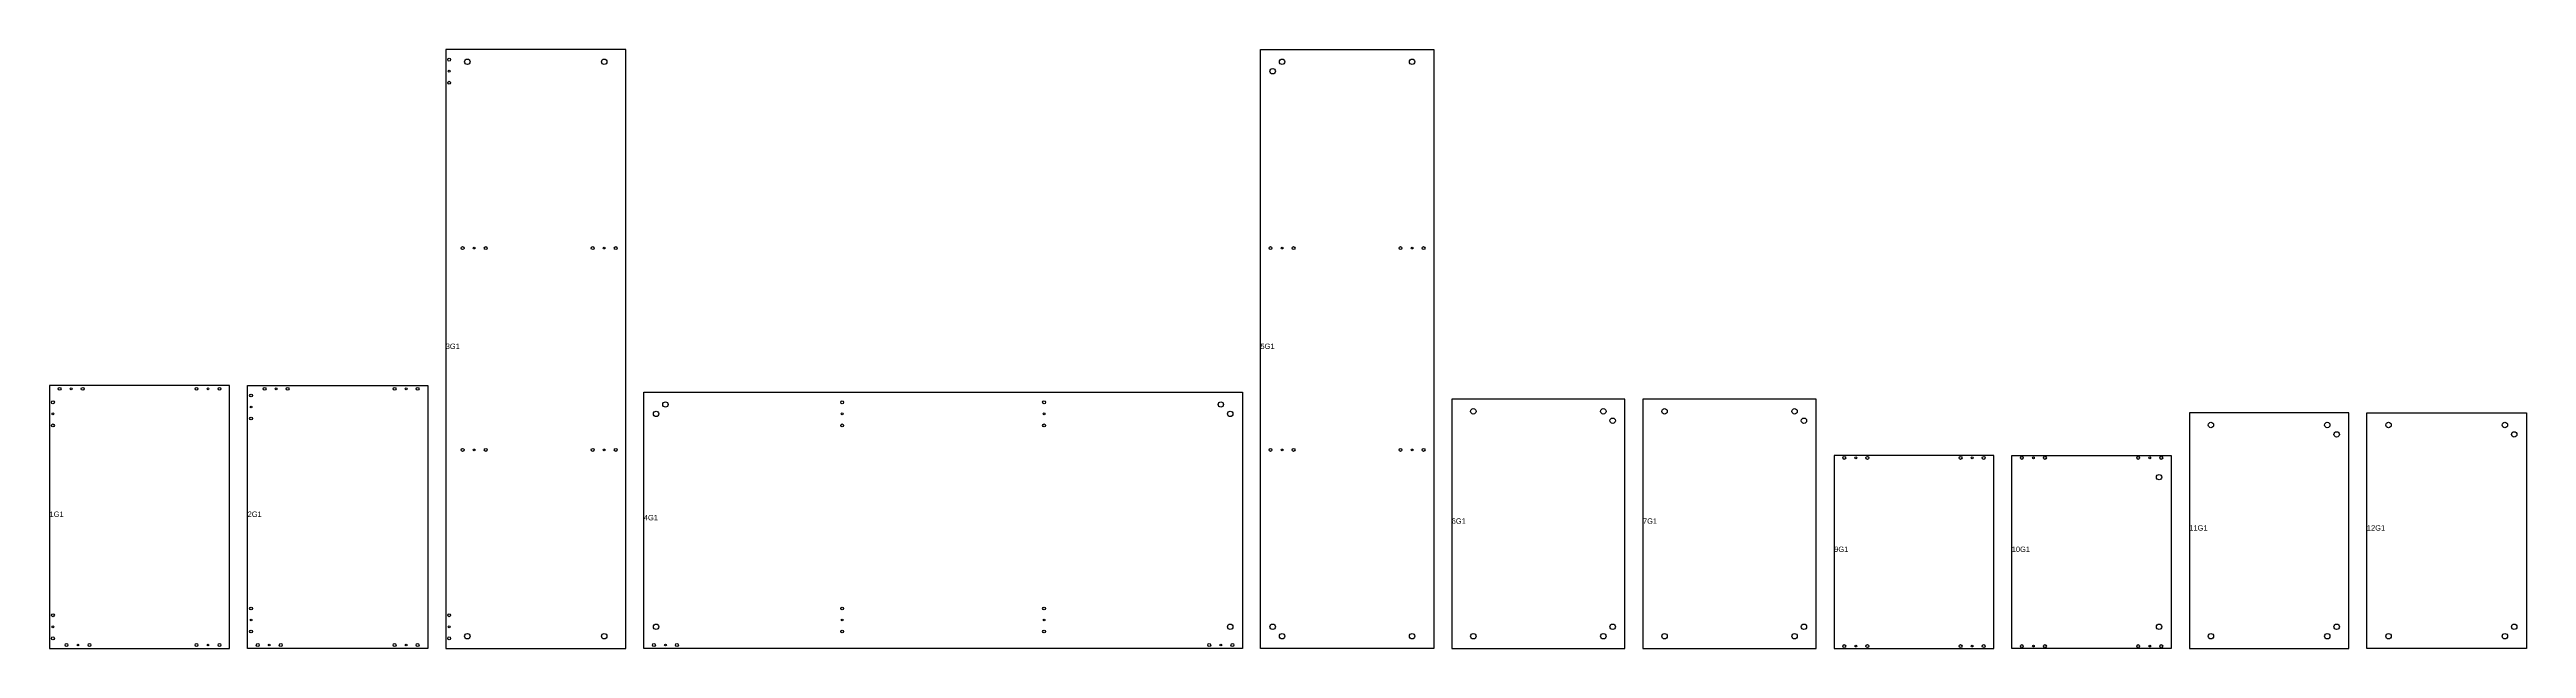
# Model space of a CAD drawing. Header units: millimetres. Extents: x 0 to 9944, y 0 to 3189.
# Drawn here: x 0 to 6877, y 0 to 1662 of the extents above; entities that cross this region are included whole.
import ezdxf

# ---------------------------------------------------------------- set-up
doc = ezdxf.new("R2010")
doc.units = ezdxf.units.MM
for name, color, linetype in [('contour_haut', 1, 'Continuous'), ('diam_15.0mm', 4, 'Continuous'), ('diam_5.0mm', 2, 'Continuous'), ('diam_8mm', 3, 'Continuous'), ('texte', 9, 'Continuous')]:
    doc.layers.add(name, color=color, linetype=linetype)

msp = doc.modelspace()

# ---------------------------------------------------------------- linework, layer by layer
at = {"layer": 'contour_haut'}
for points in [[(1100, 0), (1600, 0), (1600, 1662), (1100, 1662)], [(3843, 1662), (3843, 0), (3362, 0), (3362, 1662)], [(0, 0), (500, 0), (500, 730), (0, 730)], [(550, 730), (1050, 730), (1050, 0), (550, 0)], [(3312, 0), (1650, 0), (1650, 711), (3312, 711)], [(3893, 0), (4374, 0), (4374, 692), (3893, 692)], [(4424, 0), (4905, 0), (4905, 692), (4424, 692)], [(5941, 0), (6384, 0), (6384, 654), (5941, 654)], [(6434, 654), (6877, 654), (6877, 0), (6434, 0)], [(4955, 535.3), (4955, 0), (5398, 0), (5398, 535.3)], [(5448, 0), (5448, 535.3), (5891, 535.3), (5891, 0)]]:
    msp.add_lwpolyline(points, close=True, dxfattribs=at)
at = {"layer": 'diam_15.0mm'}
for centre in [(1160, 1628), (1540, 1628), (3396, 1602), (3422, 1628), (3783, 1628), (1684, 651), (1710, 677), (3252, 677), (3278, 651), (3953, 658), (4314, 658), (4340, 632), (4484, 658), (4845, 658), (4871, 632), (6001, 620), (6324, 620), (6494, 620), (6817, 620), (6350, 594), (6843, 594), (5857, 475.3), (1160, 34), (1540, 34), (1684, 60), (3278, 60), (3396, 60), (3422, 34), (3783, 34), (3953, 34), (4314, 34), (4340, 60), (4484, 34), (4845, 34), (4871, 60), (5857, 60), (6001, 34), (6324, 34), (6350, 60), (6494, 34), (6817, 34), (6843, 60)]:
    msp.add_circle(centre, 7.5, dxfattribs=at)
at = {"layer": 'diam_5.0mm'}
for centre in [(1109.5, 1602), (1179, 1111.2), (1540, 1111.2), (3422, 1111.2), (3783, 1111.2), (60, 720.5), (440, 720.5), (629, 720.5), (990, 720.5), (9.5, 651), (559.5, 670), (2200.8, 651), (2761.2, 651), (1179, 550.8), (1540, 550.8), (3422, 550.8), (3783, 550.8), (5015, 528.8), (5338, 528.8), (5508, 528.8), (5831, 528.8), (559.5, 79), (2200.8, 79), (2761.2, 79), (9.5, 60), (79, 9.5), (440, 9.5), (610, 9.5), (990, 9.5), (1109.5, 60), (1710, 9.5), (3252, 9.5), (5015, 6.5), (5338, 6.5), (5508, 6.5), (5831, 6.5)]:
    msp.add_circle(centre, 2.5, dxfattribs=at)
at = {"layer": 'diam_8mm'}
for centre in [(1109.5, 1634), (1109.5, 1570), (1147, 1111.2), (1211, 1111.2), (1508, 1111.2), (1572, 1111.2), (3390, 1111.2), (3454, 1111.2), (3751, 1111.2), (3815, 1111.2), (28, 720.5), (92, 720.5), (408, 720.5), (472, 720.5), (559.5, 702), (597, 720.5), (661, 720.5), (958, 720.5), (1022, 720.5), (9.5, 683), (9.5, 619), (559.5, 638), (2200.8, 683), (2200.8, 619), (2761.2, 683), (2761.2, 619), (1147, 550.8), (1211, 550.8), (1508, 550.8), (1572, 550.8), (3390, 550.8), (3454, 550.8), (3751, 550.8), (3815, 550.8), (4983, 528.8), (5047, 528.8), (5306, 528.8), (5370, 528.8), (5476, 528.8), (5540, 528.8), (5799, 528.8), (5863, 528.8), (9.5, 92), (559.5, 111), (1109.5, 92), (2200.8, 111), (2761.2, 111), (9.5, 28), (47, 9.5), (111, 9.5), (408, 9.5), (472, 9.5), (559.5, 47), (578, 9.5), (642, 9.5), (958, 9.5), (1022, 9.5), (1109.5, 28), (1678, 9.5), (1742, 9.5), (2200.8, 47), (2761.2, 47), (3220, 9.5), (3284, 9.5), (4983, 6.5), (5047, 6.5), (5306, 6.5), (5370, 6.5), (5476, 6.5), (5540, 6.5), (5799, 6.5), (5863, 6.5)]:
    msp.add_circle(centre, 4, dxfattribs=at)

# ---------------------------------------------------------------- texts
at = {"layer": 'texte'}
for s, p in [('3G1', (1100, 831)), ('5G1', (3362, 831)), ('1G1', (0, 365)), ('2G1', (550, 365)), ('4G1', (1650, 355.5)), ('6G1', (3893, 346)), ('7G1', (4424, 346)), ('9G1', (4955, 267.7)), ('10G1', (5448, 267.7)), ('11G1', (5941, 327)), ('12G1', (6434, 327))]:
    msp.add_text(s, height=15, dxfattribs=at).set_placement(p)

doc.saveas('drawing.dxf')
